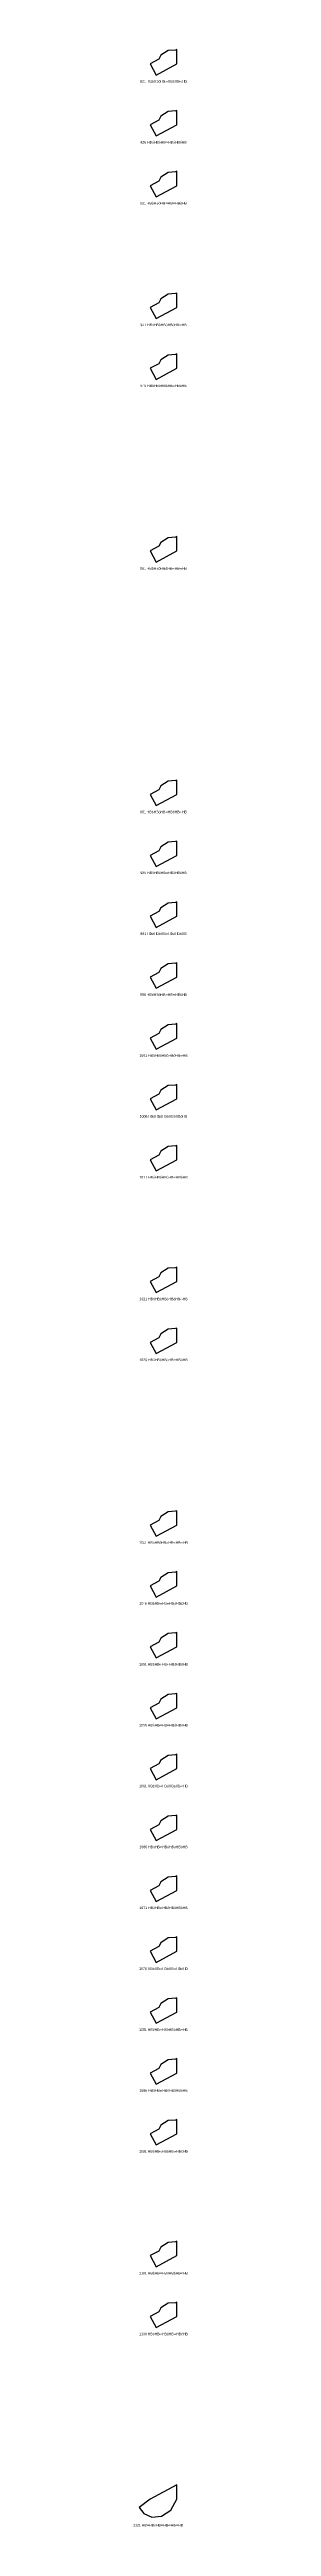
# Model space of a CAD drawing. Header units: millimetres. Extents: x 122552 to 1654769, y -10280102 to 62068.
# Drawn here: x 1393603 to 1417460, y -8990061 to -7905884 of the extents above; entities that cross this region are included whole.
import ezdxf
from ezdxf.enums import TextEntityAlignment as Align

# ---------------------------------------------------------------- set-up
doc = ezdxf.new("R2010")
doc.units = ezdxf.units.MM
doc.styles.add('Arial', font='arial_0.ttf')

msp = doc.modelspace()

# ---------------------------------------------------------------- linework, layer by layer
for points in [[(1403681, -7917031), (1412632, -7912173), (1412632, -7905884), (1412154, -7906144), (1412151, -7906114), (1408864, -7906375), (1405717, -7908420), (1404781, -7910145), (1401045, -7912173)], [(1403681, -7943679), (1412632, -7938821), (1412632, -7932533), (1412154, -7932793), (1412151, -7932763), (1408864, -7933024), (1405717, -7935069), (1404781, -7936794), (1401045, -7938821)], [(1403681, -7970328), (1412632, -7965470), (1412632, -7959182), (1412154, -7959441), (1412151, -7959412), (1408864, -7959673), (1405717, -7961718), (1404781, -7963442), (1401045, -7965470)], [(1403681, -8023625), (1412632, -8018767), (1412632, -8012479), (1412154, -8012739), (1412151, -8012709), (1408864, -8012970), (1405717, -8015015), (1404781, -8016740), (1401045, -8018767)], [(1403681, -8050274), (1412632, -8045416), (1412632, -8039128), (1412154, -8039387), (1412151, -8039358), (1408864, -8039619), (1405717, -8041664), (1404781, -8043388), (1401045, -8045416)], [(1403681, -8130220), (1412632, -8125362), (1412632, -8119074), (1412154, -8119333), (1412151, -8119304), (1408864, -8119565), (1405717, -8121610), (1404781, -8123334), (1401045, -8125362)], [(1403681, -8236815), (1412632, -8231957), (1412632, -8225668), (1412154, -8225928), (1412151, -8225898), (1408864, -8226159), (1405717, -8228204), (1404781, -8229929), (1401045, -8231957)], [(1403681, -8263463), (1412632, -8258605), (1412632, -8252317), (1412154, -8252577), (1412151, -8252547), (1408864, -8252808), (1405717, -8254853), (1404781, -8256578), (1401045, -8258605)], [(1403681, -8290112), (1412632, -8285254), (1412632, -8278966), (1412154, -8279225), (1412151, -8279196), (1408864, -8279457), (1405717, -8281502), (1404781, -8283226), (1401045, -8285254)], [(1403681, -8316761), (1412632, -8311903), (1412632, -8305614), (1412154, -8305874), (1412151, -8305844), (1408864, -8306105), (1405717, -8308150), (1404781, -8309875), (1401045, -8311903)], [(1403681, -8343409), (1412632, -8338552), (1412632, -8332263), (1412154, -8332523), (1412151, -8332493), (1408864, -8332754), (1405717, -8334799), (1404781, -8336524), (1401045, -8338552)], [(1403681, -8370058), (1412632, -8365200), (1412632, -8358912), (1412154, -8359171), (1412151, -8359142), (1408864, -8359403), (1405717, -8361448), (1404781, -8363172), (1401045, -8365200)], [(1403681, -8396707), (1412632, -8391849), (1412632, -8385560), (1412154, -8385820), (1412151, -8385790), (1408864, -8386051), (1405717, -8388096), (1404781, -8389821), (1401045, -8391849)], [(1403681, -8450004), (1412632, -8445146), (1412632, -8438858), (1412154, -8439117), (1412151, -8439088), (1408864, -8439349), (1405717, -8441394), (1404781, -8443118), (1401045, -8445146)], [(1403681, -8476653), (1412632, -8471795), (1412632, -8465506), (1412154, -8465766), (1412151, -8465736), (1408864, -8465997), (1405717, -8468042), (1404781, -8469767), (1401045, -8471795)], [(1403681, -8556599), (1412632, -8551741), (1412632, -8545452), (1412154, -8545712), (1412151, -8545682), (1408864, -8545943), (1405717, -8547988), (1404781, -8549713), (1401045, -8551741)], [(1403681, -8583247), (1412632, -8578390), (1412632, -8572101), (1412154, -8572361), (1412151, -8572331), (1408864, -8572592), (1405717, -8574637), (1404781, -8576362), (1401045, -8578390)], [(1403681, -8609896), (1412632, -8605038), (1412632, -8598750), (1412154, -8599009), (1412151, -8598980), (1408864, -8599241), (1405717, -8601286), (1404781, -8603010), (1401045, -8605038)], [(1403681, -8636545), (1412632, -8631687), (1412632, -8625399), (1412154, -8625658), (1412151, -8625629), (1408864, -8625889), (1405717, -8627934), (1404781, -8629659), (1401045, -8631687)], [(1403681, -8663193), (1412632, -8658336), (1412632, -8652047), (1412154, -8652307), (1412151, -8652277), (1408864, -8652538), (1405717, -8654583), (1404781, -8656308), (1401045, -8658336)], [(1403681, -8689842), (1412632, -8684984), (1412632, -8678696), (1412154, -8678955), (1412151, -8678926), (1408864, -8679187), (1405717, -8681232), (1404781, -8682956), (1401045, -8684984)], [(1403681, -8716491), (1412632, -8711633), (1412632, -8705345), (1412154, -8705604), (1412151, -8705575), (1408864, -8705835), (1405717, -8707880), (1404781, -8709605), (1401045, -8711633)], [(1403681, -8743139), (1412632, -8738282), (1412632, -8731993), (1412154, -8732253), (1412151, -8732223), (1408864, -8732484), (1405717, -8734529), (1404781, -8736254), (1401045, -8738282)], [(1403681, -8769788), (1412632, -8764930), (1412632, -8758642), (1412154, -8758901), (1412151, -8758872), (1408864, -8759133), (1405717, -8761178), (1404781, -8762902), (1401045, -8764930)], [(1403681, -8796437), (1412632, -8791579), (1412632, -8785291), (1412154, -8785550), (1412151, -8785521), (1408864, -8785781), (1405717, -8787826), (1404781, -8789551), (1401045, -8791579)], [(1403681, -8823085), (1412632, -8818228), (1412632, -8811939), (1412154, -8812199), (1412151, -8812169), (1408864, -8812430), (1405717, -8814475), (1404781, -8816200), (1401045, -8818228)], [(1403681, -8876383), (1412632, -8871525), (1412632, -8865237), (1412154, -8865496), (1412151, -8865467), (1408864, -8865727), (1405717, -8867772), (1404781, -8869497), (1401045, -8871525)], [(1403681, -8903031), (1412632, -8898174), (1412632, -8891885), (1412154, -8892145), (1412151, -8892115), (1408864, -8892376), (1405717, -8894421), (1404781, -8896146), (1401045, -8898174)], [(1412632, -8971831), (1401045, -8978120), (1396227, -8981824), (1398237, -8984439), (1401667, -8985962), (1405923, -8985625), (1409996, -8982977), (1412632, -8978120)]]:
    msp.add_lwpolyline(points, close=True)

# ---------------------------------------------------------------- texts
at = {"style": 'Arial'}
for s, p in [('921 HBóHBòHB∞HBòHB∞HB', (1406838, -7919817)), ('926 HBóHBòHB∞HBóHBóHB', (1406838, -7946466)), ('931 HBóHBòHB∞HB∞HBòHB', (1406838, -7973114)), ('941 HBóHBòHBóHBóHB∞HB', (1406838, -8026412)), ('946 HBóHBòHBóHB∞HBóHB', (1406838, -8053060)), ('961 HBóHBòHBòHB∞HB∞HB', (1406838, -8133006)), ('981 HBóHBóHB∞HBöHB∞HB', (1406838, -8239601)), ('986 HBóHBóHB∞HBòHBóHB', (1406838, -8266250)), ('991 HBóHBóHB∞HBóHBòHB', (1406838, -8292898)), ('996 HBóHBóHB∞HB∞HBöHB', (1406838, -8319547)), ('1001 HBóHBóHBóHBòHB∞HB', (1406838, -8346196)), ('1006 HBóHBóHBóHBóHBóHB', (1406838, -8372844)), ('1011 HBóHBóHBóHB∞HBòHB', (1406838, -8399493)), ('1021 HBóHBóHBòHBóHB∞HB', (1406838, -8452790)), ('1026 HBóHBóHBòHB∞HBóHB', (1406838, -8479439)), ('1041 HBóHBóHBöHB∞HB∞HB', (1406838, -8559385)), ('1046 HBóHB∞HB∞HBöHBóHB', (1406838, -8586034)), ('1051 HBóHB∞HB∞HBòHBòHB', (1406838, -8612682)), ('1056 HBóHB∞HB∞HBóHBöHB', (1406838, -8639331)), ('1061 HBóHB∞HBóHBöHB∞HB', (1406838, -8665980)), ('1066 HBóHB∞HBóHBòHBóHB', (1406838, -8692628)), ('1071 HBóHB∞HBóHBóHBòHB', (1406838, -8719277)), ('1076 HBóHB∞HBóHB∞HBöHB', (1406838, -8745926)), ('1081 HBóHB∞HBòHBòHB∞HB', (1406838, -8772574)), ('1086 HBóHB∞HBòHBóHBóHB', (1406838, -8799223)), ('1091 HBóHB∞HBòHB∞HBòHB', (1406838, -8825872)), ('1101 HBóHB∞HBöHBóHB∞HB', (1406838, -8879169)), ('1106 HBóHB∞HBöHB∞HBóHB', (1406838, -8905818)), ('1121 HB∞HBöHB∞HB∞HB∞HB', (1404429, -8989495))]:
    msp.add_text(s, height=1100, dxfattribs=at).set_placement(p, align=Align.MIDDLE_CENTER)

doc.saveas('drawing.dxf')
